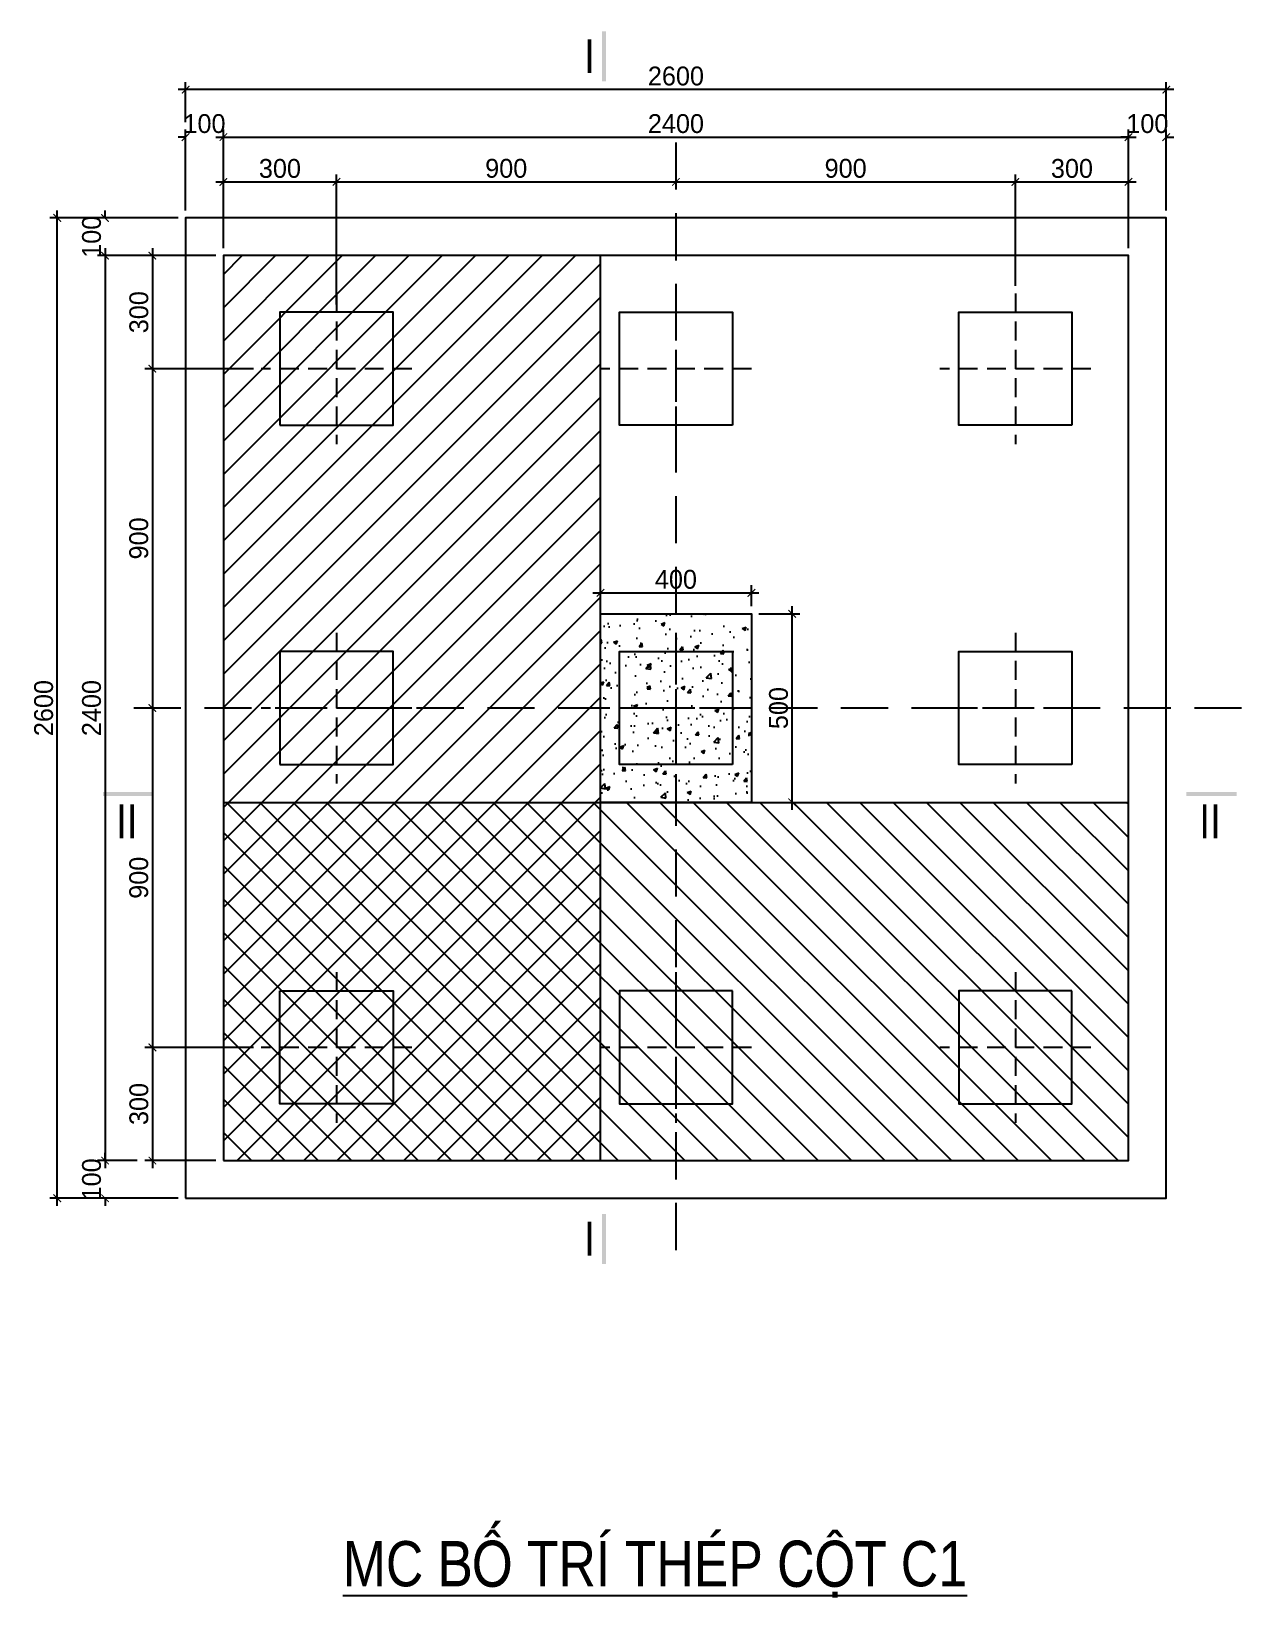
# Model space of a CAD drawing. Extents: x 394 to 18449, y -3793 to 677.
# Drawn here: x 7100.8 to 7421.8, y -1471.6 to -1056.1 of the extents above; entities that cross this region are included whole.
import ezdxf

# ---------------------------------------------------------------- set-up
doc = ezdxf.new("R2010")
doc.units = 0
doc.header["$MEASUREMENT"] = 0
doc.linetypes.add('CENTER2', pattern=[1.125, 0.75, -0.125, 0.125, -0.125])
doc.linetypes.add('HIDDEN', pattern=[0.375, 0.25, -0.125])
doc.layers.get('0').update_dxf_attribs({"linetype": 'CONTINUOUS'})
doc.layers.get('DEFPOINTS').update_dxf_attribs({"linetype": 'CONTINUOUS'})
for name, color, linetype in [('DUT', 7, 'CENTER2'), ('TEXT', 7, 'CONTINUOUS'), ('TUONG', 7, 'CONTINUOUS')]:
    doc.layers.add(name, color=color, linetype=linetype)
doc.styles.add('DIM-NEW', font='VHELVCN.TTF')
doc.styles.add('T2', font='VTIMESN.TTF')
doc.dimstyles.new('TL10', dxfattribs={"dimtxt": 5, "dimasz": 2, "dimexe": 2, "dimexo": 2, "dimgap": 1, "dimtad": 1, "dimdec": 0, "dimlfac": 10, "dimzin": 0, "dimdsep": 46, "dimtxsty": 'T2', "dimblk": 'ARCHTICK', "dimcen": 2.5, "dimdle": 2, "dimclrd": 1, "dimclre": 1, "dimclrt": 2, "dimadec": 0, "dimazin": 0, "dimtfac": 1, "dimtdec": 0, "dimtix": 1, "dimtofl": 0, "dimtmove": 0, "dimatfit": 0, "dimldrblk": 'ARCHTICK', "dimfxl": 0, "dimtolj": 1, "dimtzin": 0, "dimlwd": -1, "dimlwe": -1, "dimarcsym": 0})

msp = doc.modelspace()

# ---------------------------------------------------------------- texts
at = {"layer": 'TEXT', "ltscale": 10, "style": 'DIM-NEW'}
for s, p in [('I', (7247.382, -1067.232)), ('II', (7123.304, -1270.164)), ('II', (7410.511, -1270.164)), ('I', (7247.382, -1380.885))]:
    msp.add_text(s, height=9, dxfattribs=at).set_placement(p)
at = {"layer": 'TEXT', "style": 'DIM-NEW'}
msp.add_text('%%UMC BOÁ TRÍ THEÙP COÄT C1', height=12, dxfattribs=at).set_placement((7183.396, -1468.572))

# ---------------------------------------------------------------- blocks, each defined once
blk = doc.blocks.new('_ARCHTICK')
at = {"color": 0, "linetype": 'ByBlock', "const_width": 0.15}
blk.add_lwpolyline([(-0.5, -0.5), (0.5, 0.5)], dxfattribs=at)
blk = doc.blocks.new('*D54')
at = {"layer": 'DEFPOINTS', "color": 0}
for p in [(7181.75, -1096.09), (7151.75, -1115.64), (7181.75, -1130.64)]:
    blk.add_point(p, dxfattribs=at)
at = {"layer": 'TUONG', "color": 1}
for p, q in [((7149.75, -1096.09), (7183.75, -1096.09)), ((7151.75, -1113.64), (7151.75, -1094.09)), ((7181.75, -1128.64), (7181.75, -1094.09))]:
    blk.add_line(p, q, dxfattribs=at)
at = {"layer": 'TUONG', "color": 1, "xscale": 2, "yscale": 2, "zscale": 2, "rotation": 180}
blk.add_blockref('_ARCHTICK', (7151.75, -1096.09), dxfattribs=at)
at = {"layer": 'TUONG', "color": 1, "xscale": 2, "yscale": 2, "zscale": 2}
blk.add_blockref('_ARCHTICK', (7181.75, -1096.09), dxfattribs=at)
at = {"layer": 'TUONG', "color": 2, "insert": (7166.75, -1092.54), "char_height": 5, "attachment_point": 5, "style": 'T2'}
blk.add_mtext('\\A1;300', dxfattribs=at)
blk = doc.blocks.new('*D55')
at = {"layer": 'DEFPOINTS', "color": 0}
for p in [(7271.75, -1096.09), (7271.75, -1096.09), (7181.75, -1130.64)]:
    blk.add_point(p, dxfattribs=at)
at = {"layer": 'TUONG', "color": 1}
for p, q in [((7179.75, -1096.09), (7273.75, -1096.09)), ((7181.75, -1128.64), (7181.75, -1094.09))]:
    blk.add_line(p, q, dxfattribs=at)
at = {"layer": 'TUONG', "color": 1, "xscale": 2, "yscale": 2, "zscale": 2, "rotation": 180}
blk.add_blockref('_ARCHTICK', (7181.75, -1096.09), dxfattribs=at)
at = {"layer": 'TUONG', "color": 1, "xscale": 2, "yscale": 2, "zscale": 2}
blk.add_blockref('_ARCHTICK', (7271.75, -1096.09), dxfattribs=at)
at = {"layer": 'TUONG', "color": 2, "insert": (7226.75, -1092.51), "char_height": 5, "attachment_point": 5, "style": 'T2'}
blk.add_mtext('\\A1;900', dxfattribs=at)
blk = doc.blocks.new('*D56')
at = {"layer": 'DEFPOINTS', "color": 0}
for p in [(7271.75, -1096.09), (7361.75, -1096.09), (7361.75, -1125.64)]:
    blk.add_point(p, dxfattribs=at)
at = {"layer": 'TUONG', "color": 1}
for p, q in [((7269.75, -1096.09), (7363.75, -1096.09)), ((7361.75, -1123.64), (7361.75, -1094.09))]:
    blk.add_line(p, q, dxfattribs=at)
at = {"layer": 'TUONG', "color": 1, "xscale": 2, "yscale": 2, "zscale": 2, "rotation": 180}
blk.add_blockref('_ARCHTICK', (7271.75, -1096.09), dxfattribs=at)
at = {"layer": 'TUONG', "color": 1, "xscale": 2, "yscale": 2, "zscale": 2}
blk.add_blockref('_ARCHTICK', (7361.75, -1096.09), dxfattribs=at)
at = {"layer": 'TUONG', "color": 2, "insert": (7316.75, -1092.51), "char_height": 5, "attachment_point": 5, "style": 'T2'}
blk.add_mtext('\\A1;900', dxfattribs=at)
blk = doc.blocks.new('*D57')
at = {"layer": 'DEFPOINTS', "color": 0}
for p in [(7391.75, -1096.09), (7391.75, -1115.64), (7361.75, -1125.64)]:
    blk.add_point(p, dxfattribs=at)
at = {"layer": 'TUONG', "color": 1}
for p, q in [((7359.75, -1096.09), (7393.75, -1096.09)), ((7361.75, -1123.64), (7361.75, -1094.09)), ((7391.75, -1113.64), (7391.75, -1094.09))]:
    blk.add_line(p, q, dxfattribs=at)
at = {"layer": 'TUONG', "color": 1, "xscale": 2, "yscale": 2, "zscale": 2, "rotation": 180}
blk.add_blockref('_ARCHTICK', (7361.75, -1096.09), dxfattribs=at)
at = {"layer": 'TUONG', "color": 1, "xscale": 2, "yscale": 2, "zscale": 2}
blk.add_blockref('_ARCHTICK', (7391.75, -1096.09), dxfattribs=at)
at = {"layer": 'TUONG', "color": 2, "insert": (7376.75, -1092.54), "char_height": 5, "attachment_point": 5, "style": 'T2'}
blk.add_mtext('\\A1;300', dxfattribs=at)
blk = doc.blocks.new('*D58')
at = {"layer": 'DEFPOINTS', "color": 0}
for p in [(7401.75, -1084.21), (7391.75, -1101.44), (7401.75, -1105.64)]:
    blk.add_point(p, dxfattribs=at)
at = {"layer": 'TUONG', "color": 1}
for p, q in [((7391.75, -1084.21), (7389.75, -1084.21)), ((7391.75, -1099.44), (7391.75, -1082.21)), ((7401.75, -1103.64), (7401.75, -1082.21)), ((7401.75, -1084.21), (7403.75, -1084.21))]:
    blk.add_line(p, q, dxfattribs=at)
at = {"layer": 'TUONG', "color": 1, "xscale": 2, "yscale": 2, "zscale": 2}
blk.add_blockref('_ARCHTICK', (7391.75, -1084.21), dxfattribs=at)
at = {"layer": 'TUONG', "color": 1, "xscale": 2, "yscale": 2, "zscale": 2, "rotation": 180}
blk.add_blockref('_ARCHTICK', (7401.75, -1084.21), dxfattribs=at)
at = {"layer": 'TUONG', "color": 2, "insert": (7396.75, -1080.65), "char_height": 5, "attachment_point": 5, "style": 'T2'}
blk.add_mtext('\\A1;100', dxfattribs=at)
blk = doc.blocks.new('*D59')
at = {"layer": 'DEFPOINTS', "color": 0}
for p in [(7151.75, -1084.21), (7151.75, -1101.44), (7141.75, -1105.64)]:
    blk.add_point(p, dxfattribs=at)
at = {"layer": 'TUONG', "color": 1}
for p, q in [((7141.75, -1084.21), (7139.75, -1084.21)), ((7141.75, -1103.64), (7141.75, -1082.21)), ((7151.75, -1099.44), (7151.75, -1082.21)), ((7151.75, -1084.21), (7153.75, -1084.21))]:
    blk.add_line(p, q, dxfattribs=at)
at = {"layer": 'TUONG', "color": 1, "xscale": 2, "yscale": 2, "zscale": 2}
blk.add_blockref('_ARCHTICK', (7141.75, -1084.21), dxfattribs=at)
at = {"layer": 'TUONG', "color": 1, "xscale": 2, "yscale": 2, "zscale": 2, "rotation": 180}
blk.add_blockref('_ARCHTICK', (7151.75, -1084.21), dxfattribs=at)
at = {"layer": 'TUONG', "color": 2, "insert": (7146.75, -1080.65), "char_height": 5, "attachment_point": 5, "style": 'T2'}
blk.add_mtext('\\A1;100', dxfattribs=at)
blk = doc.blocks.new('*D60')
at = {"layer": 'DEFPOINTS', "color": 0}
for p in [(7391.75, -1084.21), (7151.75, -1096.09), (7391.75, -1096.09)]:
    blk.add_point(p, dxfattribs=at)
at = {"layer": 'TUONG', "color": 1}
for p, q in [((7149.75, -1084.21), (7393.75, -1084.21)), ((7151.75, -1094.09), (7151.75, -1082.21)), ((7391.75, -1094.09), (7391.75, -1082.21))]:
    blk.add_line(p, q, dxfattribs=at)
at = {"layer": 'TUONG', "color": 1, "xscale": 2, "yscale": 2, "zscale": 2, "rotation": 180}
blk.add_blockref('_ARCHTICK', (7151.75, -1084.21), dxfattribs=at)
at = {"layer": 'TUONG', "color": 1, "xscale": 2, "yscale": 2, "zscale": 2}
blk.add_blockref('_ARCHTICK', (7391.75, -1084.21), dxfattribs=at)
at = {"layer": 'TUONG', "color": 2, "insert": (7271.75, -1080.65), "char_height": 5, "attachment_point": 5, "style": 'T2'}
blk.add_mtext('\\A1;2400', dxfattribs=at)
blk = doc.blocks.new('*D61')
at = {"layer": 'DEFPOINTS', "color": 0}
for p in [(7141.75, -1071.62), (7141.75, -1082.21), (7401.75, -1082.21)]:
    blk.add_point(p, dxfattribs=at)
at = {"layer": 'TUONG', "color": 1}
for p, q in [((7403.75, -1071.62), (7139.75, -1071.62)), ((7141.75, -1080.21), (7141.75, -1069.62)), ((7401.75, -1080.21), (7401.75, -1069.62))]:
    blk.add_line(p, q, dxfattribs=at)
at = {"layer": 'TUONG', "color": 1, "xscale": 2, "yscale": 2, "zscale": 2, "rotation": 180}
blk.add_blockref('_ARCHTICK', (7141.75, -1071.62), dxfattribs=at)
at = {"layer": 'TUONG', "color": 1, "xscale": 2, "yscale": 2, "zscale": 2}
blk.add_blockref('_ARCHTICK', (7401.75, -1071.62), dxfattribs=at)
at = {"layer": 'TUONG', "color": 2, "insert": (7271.75, -1068.03), "char_height": 5, "attachment_point": 5, "style": 'T2'}
blk.add_mtext('\\A1;2600', dxfattribs=at)
blk = doc.blocks.new('*D62')
at = {"layer": 'DEFPOINTS', "color": 0}
for p in [(7151.75, -1115.64), (7132.93, -1145.64), (7161.75, -1145.64)]:
    blk.add_point(p, dxfattribs=at)
at = {"layer": 'TUONG', "color": 1}
for p, q in [((7149.75, -1115.64), (7130.93, -1115.64)), ((7132.93, -1113.64), (7132.93, -1147.64)), ((7159.75, -1145.64), (7130.93, -1145.64))]:
    blk.add_line(p, q, dxfattribs=at)
at = {"layer": 'TUONG', "color": 1, "xscale": 2, "yscale": 2, "zscale": 2}
for p, rotation in [((7132.93, -1115.64), 90), ((7132.93, -1145.64), 270)]:
    blk.add_blockref('_ARCHTICK', p, dxfattribs=dict(at, rotation=rotation))
at = {"layer": 'TUONG', "color": 2, "insert": (7129.37, -1130.64), "char_height": 5, "attachment_point": 5, "rotation": 90, "style": 'T2'}
blk.add_mtext('\\A1;300', dxfattribs=at)
blk = doc.blocks.new('*D63')
at = {"layer": 'DEFPOINTS', "color": 0}
for p in [(7161.75, -1145.64), (7132.93, -1235.64), (7132.93, -1235.64)]:
    blk.add_point(p, dxfattribs=at)
at = {"layer": 'TUONG', "color": 1}
for p, q in [((7159.75, -1145.64), (7130.93, -1145.64)), ((7132.93, -1143.64), (7132.93, -1237.64))]:
    blk.add_line(p, q, dxfattribs=at)
at = {"layer": 'TUONG', "color": 1, "xscale": 2, "yscale": 2, "zscale": 2}
for p, rotation in [((7132.93, -1145.64), 90), ((7132.93, -1235.64), 270)]:
    blk.add_blockref('_ARCHTICK', p, dxfattribs=dict(at, rotation=rotation))
at = {"layer": 'TUONG', "color": 2, "insert": (7129.34, -1190.64), "char_height": 5, "attachment_point": 5, "rotation": 90, "style": 'T2'}
blk.add_mtext('\\A1;900', dxfattribs=at)
blk = doc.blocks.new('*D64')
at = {"layer": 'DEFPOINTS', "color": 0}
for p in [(7132.93, -1235.64), (7132.93, -1325.64), (7161.75, -1325.64)]:
    blk.add_point(p, dxfattribs=at)
at = {"layer": 'TUONG', "color": 1}
for p, q in [((7132.93, -1233.64), (7132.93, -1327.64)), ((7159.75, -1325.64), (7130.93, -1325.64))]:
    blk.add_line(p, q, dxfattribs=at)
at = {"layer": 'TUONG', "color": 1, "xscale": 2, "yscale": 2, "zscale": 2}
for p, rotation in [((7132.93, -1235.64), 90), ((7132.93, -1325.64), 270)]:
    blk.add_blockref('_ARCHTICK', p, dxfattribs=dict(at, rotation=rotation))
at = {"layer": 'TUONG', "color": 2, "insert": (7129.34, -1280.64), "char_height": 5, "attachment_point": 5, "rotation": 90, "style": 'T2'}
blk.add_mtext('\\A1;900', dxfattribs=at)
blk = doc.blocks.new('*D65')
at = {"layer": 'DEFPOINTS', "color": 0}
for p in [(7161.75, -1325.64), (7132.93, -1355.64), (7151.75, -1355.64)]:
    blk.add_point(p, dxfattribs=at)
at = {"layer": 'TUONG', "color": 1}
for p, q in [((7132.93, -1323.64), (7132.93, -1357.64)), ((7159.75, -1325.64), (7130.93, -1325.64)), ((7149.75, -1355.64), (7130.93, -1355.64))]:
    blk.add_line(p, q, dxfattribs=at)
at = {"layer": 'TUONG', "color": 1, "xscale": 2, "yscale": 2, "zscale": 2}
for p, rotation in [((7132.93, -1325.64), 90), ((7132.93, -1355.64), 270)]:
    blk.add_blockref('_ARCHTICK', p, dxfattribs=dict(at, rotation=rotation))
at = {"layer": 'TUONG', "color": 2, "insert": (7129.37, -1340.64), "char_height": 5, "attachment_point": 5, "rotation": 90, "style": 'T2'}
blk.add_mtext('\\A1;300', dxfattribs=at)
blk = doc.blocks.new('*D66')
at = {"layer": 'DEFPOINTS', "color": 0}
for p in [(7141.75, -1105.64), (7120.38, -1115.64), (7132.93, -1115.64)]:
    blk.add_point(p, dxfattribs=at)
at = {"layer": 'TUONG', "color": 1}
for p, q in [((7120.38, -1105.64), (7120.38, -1103.64)), ((7139.75, -1105.64), (7118.38, -1105.64)), ((7130.93, -1115.64), (7118.38, -1115.64)), ((7120.38, -1115.64), (7120.38, -1117.64))]:
    blk.add_line(p, q, dxfattribs=at)
at = {"layer": 'TUONG', "color": 1, "xscale": 2, "yscale": 2, "zscale": 2}
for p, rotation in [((7120.38, -1105.64), 270), ((7120.38, -1115.64), 90)]:
    blk.add_blockref('_ARCHTICK', p, dxfattribs=dict(at, rotation=rotation))
at = {"layer": 'TUONG', "color": 2, "insert": (7116.82, -1110.64), "char_height": 5, "attachment_point": 5, "rotation": 90, "style": 'T2'}
blk.add_mtext('\\A1;100', dxfattribs=at)
blk = doc.blocks.new('*D67')
at = {"layer": 'DEFPOINTS', "color": 0}
for p in [(7132.93, -1115.64), (7120.38, -1355.64), (7130.93, -1355.64)]:
    blk.add_point(p, dxfattribs=at)
at = {"layer": 'TUONG', "color": 1}
for p, q in [((7130.93, -1115.64), (7118.38, -1115.64)), ((7120.38, -1113.64), (7120.38, -1357.64)), ((7128.93, -1355.64), (7118.38, -1355.64))]:
    blk.add_line(p, q, dxfattribs=at)
at = {"layer": 'TUONG', "color": 1, "xscale": 2, "yscale": 2, "zscale": 2}
for p, rotation in [((7120.38, -1115.64), 90), ((7120.38, -1355.64), 270)]:
    blk.add_blockref('_ARCHTICK', p, dxfattribs=dict(at, rotation=rotation))
at = {"layer": 'TUONG', "color": 2, "insert": (7116.82, -1235.64), "char_height": 5, "attachment_point": 5, "rotation": 90, "style": 'T2'}
blk.add_mtext('\\A1;2400', dxfattribs=at)
blk = doc.blocks.new('*D68')
at = {"layer": 'DEFPOINTS', "color": 0}
for p in [(7130.93, -1355.64), (7120.38, -1365.64), (7141.75, -1365.64)]:
    blk.add_point(p, dxfattribs=at)
at = {"layer": 'TUONG', "color": 1}
for p, q in [((7120.38, -1355.64), (7120.38, -1353.64)), ((7128.93, -1355.64), (7118.38, -1355.64)), ((7139.75, -1365.64), (7118.38, -1365.64)), ((7120.38, -1365.64), (7120.38, -1367.64))]:
    blk.add_line(p, q, dxfattribs=at)
at = {"layer": 'TUONG', "color": 1, "xscale": 2, "yscale": 2, "zscale": 2}
for p, rotation in [((7120.38, -1355.64), 270), ((7120.38, -1365.64), 90)]:
    blk.add_blockref('_ARCHTICK', p, dxfattribs=dict(at, rotation=rotation))
at = {"layer": 'TUONG', "color": 2, "insert": (7116.82, -1360.64), "char_height": 5, "attachment_point": 5, "rotation": 90, "style": 'T2'}
blk.add_mtext('\\A1;100', dxfattribs=at)
blk = doc.blocks.new('*D69')
at = {"layer": 'DEFPOINTS', "color": 0}
for p in [(7107.71, -1105.64), (7120.38, -1105.64), (7120.38, -1365.64)]:
    blk.add_point(p, dxfattribs=at)
at = {"layer": 'TUONG', "color": 1}
for p, q in [((7107.71, -1367.64), (7107.71, -1103.64)), ((7118.38, -1105.64), (7105.71, -1105.64)), ((7118.38, -1365.64), (7105.71, -1365.64))]:
    blk.add_line(p, q, dxfattribs=at)
at = {"layer": 'TUONG', "color": 1, "xscale": 2, "yscale": 2, "zscale": 2}
for p, rotation in [((7107.71, -1105.64), 90), ((7107.71, -1365.64), 270)]:
    blk.add_blockref('_ARCHTICK', p, dxfattribs=dict(at, rotation=rotation))
at = {"layer": 'TUONG', "color": 2, "insert": (7104.12, -1235.64), "char_height": 5, "attachment_point": 5, "rotation": 90, "style": 'T2'}
blk.add_mtext('\\A1;2600', dxfattribs=at)
blk = doc.blocks.new('*D70')
at = {"layer": 'DEFPOINTS', "color": 0}
for p in [(7291.75, -1205.08), (7251.75, -1210.64), (7291.75, -1210.64)]:
    blk.add_point(p, dxfattribs=at)
at = {"layer": 'TUONG', "color": 1}
for p, q in [((7251.75, -1208.64), (7251.75, -1203.08)), ((7291.75, -1208.64), (7291.75, -1203.08)), ((7249.75, -1205.08), (7293.75, -1205.08))]:
    blk.add_line(p, q, dxfattribs=at)
at = {"layer": 'TUONG', "color": 1, "xscale": 2, "yscale": 2, "zscale": 2, "rotation": 180}
blk.add_blockref('_ARCHTICK', (7251.75, -1205.08), dxfattribs=at)
at = {"layer": 'TUONG', "color": 1, "xscale": 2, "yscale": 2, "zscale": 2}
blk.add_blockref('_ARCHTICK', (7291.75, -1205.08), dxfattribs=at)
at = {"layer": 'TUONG', "color": 2, "insert": (7271.75, -1201.52), "char_height": 5, "attachment_point": 5, "style": 'T2'}
blk.add_mtext('\\A1;400', dxfattribs=at)
blk = doc.blocks.new('*D71')
at = {"layer": 'DEFPOINTS', "color": 0}
for p in [(7291.75, -1210.64), (7302.57, -1210.64), (7291.75, -1260.64)]:
    blk.add_point(p, dxfattribs=at)
at = {"layer": 'TUONG', "color": 1}
for p, q in [((7302.57, -1262.64), (7302.57, -1208.64)), ((7293.75, -1210.64), (7304.57, -1210.64)), ((7293.75, -1260.64), (7304.57, -1260.64))]:
    blk.add_line(p, q, dxfattribs=at)
at = {"layer": 'TUONG', "color": 1, "xscale": 2, "yscale": 2, "zscale": 2}
for p, rotation in [((7302.57, -1210.64), 90), ((7302.57, -1260.64), 270)]:
    blk.add_blockref('_ARCHTICK', p, dxfattribs=dict(at, rotation=rotation))
at = {"layer": 'TUONG', "color": 2, "insert": (7298.97, -1235.64), "char_height": 5, "attachment_point": 5, "rotation": 90, "style": 'T2'}
blk.add_mtext('\\A1;500', dxfattribs=at)

# ---------------------------------------------------------------- dimensions: what is measured, and where the dimension line sits
at = {"layer": 'TUONG'}
for base, p1, p2, picture, middle in [((7141.752, -1071.615), (7401.752, -1082.213), (7141.752, -1082.213), '*D61', (7271.752, -1068.026)), ((7391.752, -1084.213), (7151.752, -1096.095), (7391.752, -1096.095), '*D60', (7271.752, -1080.654)), ((7181.752, -1096.095), (7151.752, -1115.642), (7181.752, -1130.642), '*D54', (7166.752, -1092.535)), ((7291.752, -1205.081), (7251.752, -1210.642), (7291.752, -1210.642), '*D70', (7271.752, -1201.522))]:
    dim = msp.add_linear_dim(base=base, p1=p1, p2=p2, dimstyle='TL10', dxfattribs=at)
    dim.commit()
    dim.dimension.update_dxf_attribs({"geometry": picture, "text_midpoint": middle})
for base, p1, p2, picture, middle in [((7151.752, -1084.213), (7141.752, -1105.642), (7151.752, -1101.439), '*D59', (7146.752, -1080.654)), ((7401.752, -1084.213), (7391.752, -1101.439), (7401.752, -1105.642), '*D58', (7396.752, -1080.654)), ((7271.752, -1096.095), (7181.752, -1130.642), (7271.752, -1096.095), '*D55', (7226.752, -1092.506)), ((7361.752, -1096.095), (7271.752, -1096.095), (7361.752, -1125.642), '*D56', (7316.752, -1092.506)), ((7391.752, -1096.095), (7361.752, -1125.642), (7391.752, -1115.642), '*D57', (7376.752, -1092.535))]:
    dim = msp.add_linear_dim(base=base, p1=p1, p2=p2, dimstyle='TL10', override={"dimtmove": 1}, dxfattribs=at)
    dim.commit()
    dim.dimension.update_dxf_attribs({"geometry": picture, "text_midpoint": middle})
for base, p1, p2, picture, middle in [((7107.708, -1105.642), (7120.381, -1365.642), (7120.381, -1105.642), '*D69', (7104.119, -1235.642)), ((7120.381, -1115.642), (7141.752, -1105.642), (7132.934, -1115.642), '*D66', (7116.822, -1110.642)), ((7132.934, -1145.642), (7151.752, -1115.642), (7161.752, -1145.642), '*D62', (7129.374, -1130.642)), ((7302.573, -1210.642), (7291.752, -1260.642), (7291.752, -1210.642), '*D71', (7298.973, -1235.642))]:
    dim = msp.add_linear_dim(base=base, p1=p1, p2=p2, angle=90, dimstyle='TL10', dxfattribs=at)
    dim.commit()
    dim.dimension.update_dxf_attribs({"geometry": picture, "text_midpoint": middle})
for base, p1, p2, picture, middle in [((7120.381, -1355.642), (7132.934, -1115.642), (7130.934, -1355.642), '*D67', (7116.822, -1235.642)), ((7132.934, -1235.642), (7161.752, -1145.642), (7132.934, -1235.642), '*D63', (7129.345, -1190.642)), ((7132.934, -1325.642), (7132.934, -1235.642), (7161.752, -1325.642), '*D64', (7129.345, -1280.642)), ((7132.934, -1355.642), (7161.752, -1325.642), (7151.752, -1355.642), '*D65', (7129.374, -1340.642)), ((7120.381, -1365.642), (7130.934, -1355.642), (7141.752, -1365.642), '*D68', (7116.822, -1360.642))]:
    dim = msp.add_linear_dim(base=base, p1=p1, p2=p2, angle=90, dimstyle='TL10', override={"dimtmove": 1}, dxfattribs=at)
    dim.commit()
    dim.dimension.update_dxf_attribs({"geometry": picture, "text_midpoint": middle})

# ---------------------------------------------------------------- hatches: boundary and pattern name
at = {"layer": 'TUONG'}
h = msp.add_hatch(dxfattribs=at)
h.set_pattern_fill('ANSI31', color=256, scale=50, style=0)
h.set_pattern_definition([(45, (-504.599, 0), (-4.4194174, 4.4194174), [])])
h.paths.add_polyline_path([(7151.752, -1355.642), (7251.752, -1355.642), (7251.752, -1115.642), (7151.752, -1115.642)])
h = msp.add_hatch(dxfattribs=at)
h.set_pattern_fill('AR-CONC', color=9, scale=1.5, style=0)
h.set_pattern_definition([(50, (-330.262, 0), (10.758903, -0.941282), [1.125, -12.375]), (355, (-330.262, 0), (-2.08127, 11.282882), [0.9, -9.9]), (100.4514, (-329.365, -0.078), (8.677641, 10.341593), [0.956103, -10.517132]), (46.1842, (-330.262, 3), (16.008616, -2.482785), [1.6875, -18.5625]), (96.6356, (-328.928, 2.793), (14.01994, 14.611768), [1.434154, -15.775695]), (351.1842, (-330.262, 3), (14.01993, 14.61178), [1.35, -14.85]), (21, (-328.762, 2.25), (8.953606, -6.039283), [1.125, -12.375]), (326, (-328.762, 2.25), (3.64973, 10.87725), [0.9, -9.9]), (71.4514, (-328.016, 1.747), (12.60334, 4.837957), [0.956103, -10.517132]), (37.5, (-330.262, 0), (0.1823978, 4.9934078), [0, -9.78, 0, -10.05, 0, -9.9375]), (7.5, (-330.262, 0), (3.946043, 5.9161757), [0, -5.73, 0, -9.555, 0, -3.7875]), (327.5, (-333.607, 0), (8.0073365, -0.338323), [0, -3.75, 0, -11.7, 0, -15.525]), (317.5, (-335.107, 0), (8.7477925, 1.501575), [0, -4.875, 0, -7.77, 0, -11.025])])
h.paths.add_polyline_path([(7251.752, -1260.642), (7291.752, -1260.642), (7291.752, -1210.642), (7251.752, -1210.642)])
h = msp.add_hatch(dxfattribs=at)
h.set_pattern_fill('ANSI31', color=256, scale=50, angle=90, style=0)
h.set_pattern_definition([(135, (-604.599, 0), (-4.4194174, -4.4194174), [])])
h.paths.add_polyline_path([(7391.752, -1260.642), (7151.752, -1260.642), (7151.752, -1355.642), (7391.752, -1355.642)])

# ---------------------------------------------------------------- linework, layer by layer
at = {"layer": 'DUT', "color": 9, "linetype": 'HIDDEN', "ltscale": 50}
for p, q in [((7271.752, -1085.642), (7271.752, -1385.642)), ((7421.752, -1235.642), (7121.752, -1235.642))]:
    msp.add_line(p, q, dxfattribs=at)
at = {"layer": 'DUT', "color": 9, "linetype": 'HIDDEN', "ltscale": 20}
for p, q in [((7181.752, -1125.642), (7181.752, -1165.642)), ((7271.752, -1125.642), (7271.752, -1165.642)), ((7361.752, -1125.642), (7361.752, -1165.642)), ((7201.752, -1145.642), (7161.752, -1145.642)), ((7291.752, -1145.642), (7251.752, -1145.642)), ((7381.752, -1145.642), (7341.752, -1145.642)), ((7181.752, -1215.642), (7181.752, -1255.642)), ((7271.752, -1215.642), (7271.752, -1255.642)), ((7361.752, -1215.642), (7361.752, -1255.642)), ((7201.752, -1235.642), (7161.752, -1235.642)), ((7291.752, -1235.642), (7251.752, -1235.642)), ((7381.752, -1235.642), (7341.752, -1235.642)), ((7181.752, -1305.642), (7181.752, -1345.642)), ((7271.752, -1305.642), (7271.752, -1345.642)), ((7361.752, -1305.642), (7361.752, -1345.642)), ((7201.752, -1325.642), (7161.752, -1325.642)), ((7291.752, -1325.642), (7251.752, -1325.642)), ((7381.752, -1325.642), (7341.752, -1325.642))]:
    msp.add_line(p, q, dxfattribs=at)
at = {"layer": 'TEXT', "ltscale": 10}
for points in [[(7253.234, -1056.147), (7252.184, -1056.147), (7253.234, -1069.452), (7252.184, -1069.452)], [(7133.176, -1258.942), (7133.176, -1257.892), (7119.872, -1258.942), (7119.872, -1257.892)], [(7420.383, -1258.942), (7420.383, -1257.892), (7407.079, -1258.942), (7407.079, -1257.892)], [(7253.234, -1369.801), (7252.184, -1369.801), (7253.234, -1383.105), (7252.184, -1383.105)]]:
    msp.add_trace(points, dxfattribs=at)
at = {"layer": 'TUONG'}
for p, q in [((7251.752, -1355.642), (7251.752, -1115.642)), ((7151.752, -1260.642), (7391.752, -1260.642))]:
    msp.add_line(p, q, dxfattribs=at)
for points in [[(7141.752, -1365.642), (7401.752, -1365.642), (7401.752, -1105.642), (7141.752, -1105.642)], [(7151.752, -1355.642), (7391.752, -1355.642), (7391.752, -1115.642), (7151.752, -1115.642)], [(7166.752, -1160.642), (7196.752, -1160.642), (7196.752, -1130.642), (7166.752, -1130.642)], [(7286.752, -1160.642), (7256.752, -1160.642), (7256.752, -1130.642), (7286.752, -1130.642)], [(7376.752, -1160.642), (7346.752, -1160.642), (7346.752, -1130.642), (7376.752, -1130.642)], [(7291.752, -1260.642), (7251.752, -1260.642), (7251.752, -1210.642), (7291.752, -1210.642)], [(7166.752, -1250.642), (7196.752, -1250.642), (7196.752, -1220.642), (7166.752, -1220.642)], [(7286.752, -1250.642), (7256.752, -1250.642), (7256.752, -1220.642), (7286.752, -1220.642)], [(7376.752, -1250.642), (7346.752, -1250.642), (7346.752, -1220.642), (7376.752, -1220.642)], [(7166.752, -1310.642), (7196.752, -1310.642), (7196.752, -1340.642), (7166.752, -1340.642)], [(7286.752, -1310.642), (7256.752, -1310.642), (7256.752, -1340.642), (7286.752, -1340.642)], [(7376.752, -1310.642), (7346.752, -1310.642), (7346.752, -1340.642), (7376.752, -1340.642)]]:
    msp.add_lwpolyline(points, close=True, dxfattribs=at)

msp.set_redraw_order([(e.dxf.handle, doc.entitydb.next_handle()) for e in msp.query("TEXT MTEXT ATTDEF DIMENSION ARC_DIMENSION")])  # texts and dimensions are drawn at this point

doc.saveas('drawing.dxf')
